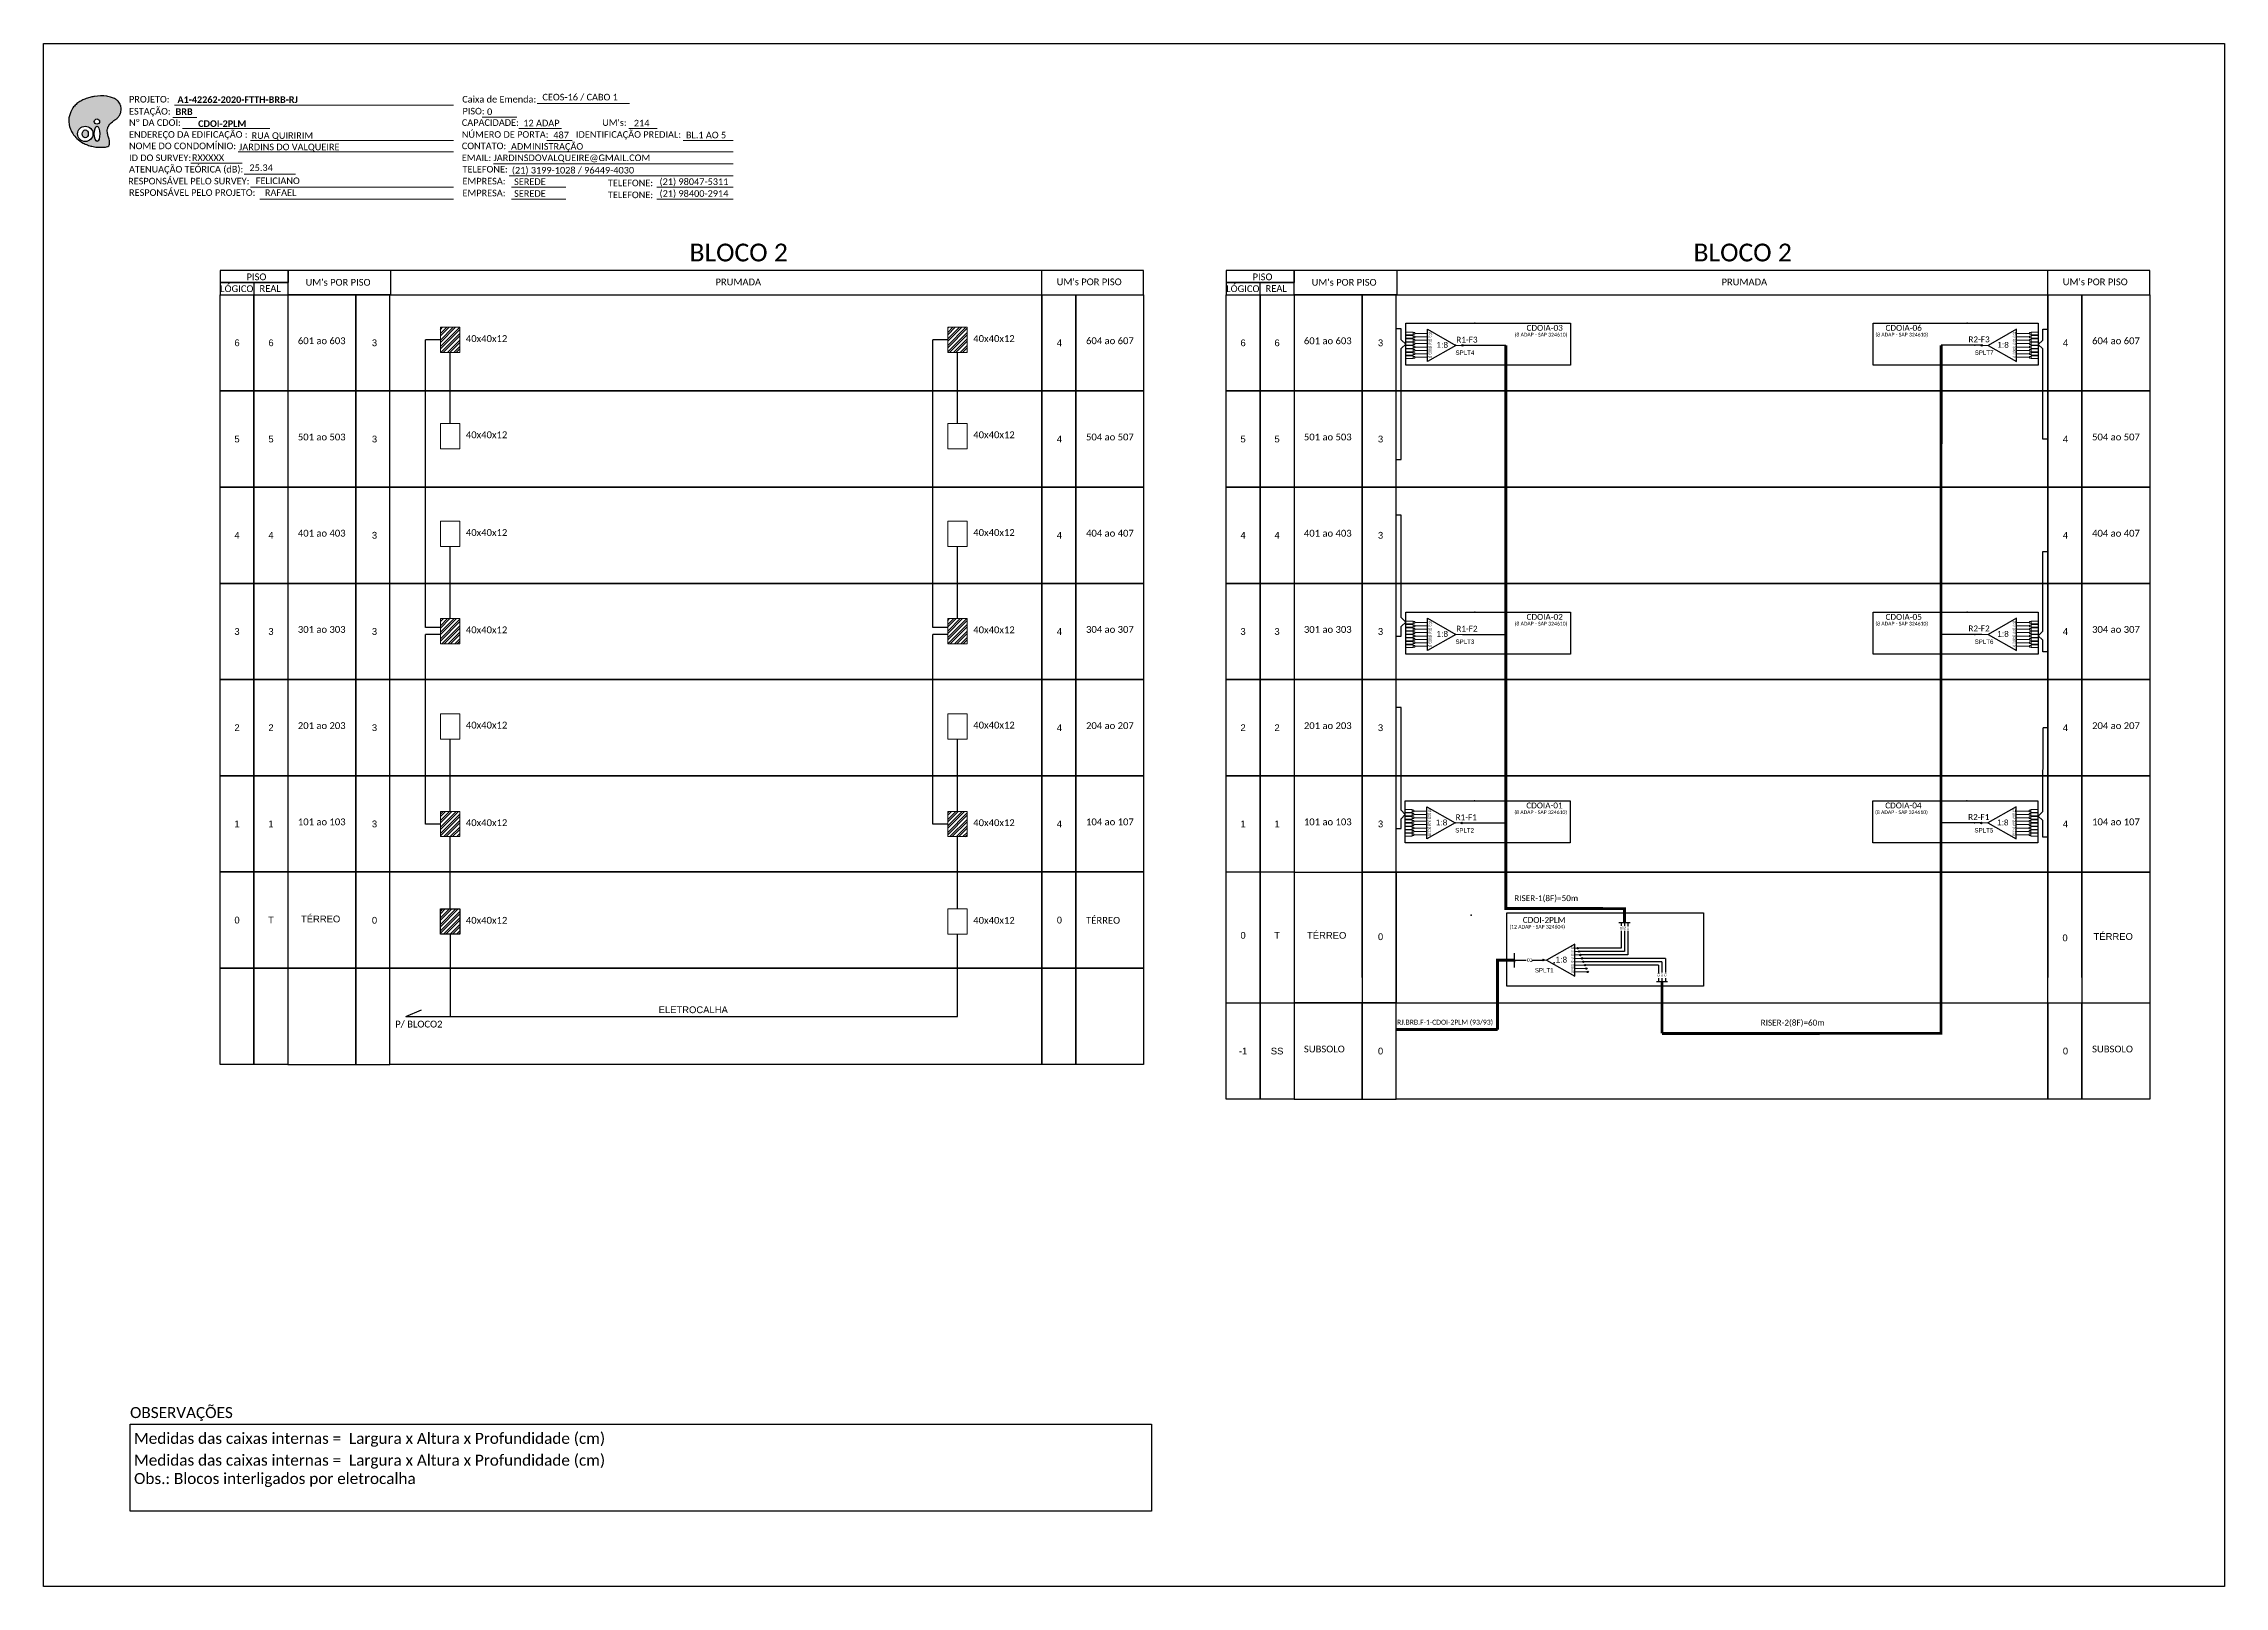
# Model space of a CAD drawing. Header units: inches. Extents: x 1064 to 5530, y 550 to 970.
# Drawn here: x 3000 to 3594, y 550 to 970 of the extents above; entities that cross this region are included whole.
import ezdxf
from ezdxf.enums import TextEntityAlignment as Align

# ---------------------------------------------------------------- set-up
doc = ezdxf.new("R2010")
doc.units = ezdxf.units.IN
doc.header["$MEASUREMENT"] = 0
doc.styles.add('ARIAL', font='arial.ttf')
doc.styles.add('WMF-Calibri0', font='calibri.ttf')
doc.styles.add('WMF-Calibri1', font='calibrib.ttf')
pattern_1 = [(45, (2337.4646, 535.308), (-0.8838835, 0.8838835), []), (45, (2337.4646, 535.933), (-0.8838835, 0.8838835), [])]

msp = doc.modelspace()

# ---------------------------------------------------------------- texts
at = {"color": 7}
for s, height, style, p in [('CEOS-16 / CABO 1', 1.7927, 'WMF-Calibri0', (3136.18, 954.9)), ('BRB', 1.793, 'WMF-Calibri1', (3036.25, 950.94)), ('A1-42262-2020-FTTH-BRB-RJ', 1.7927, 'WMF-Calibri1', (3036.77, 954.22)), ('0', 1.79, 'WMF-Calibri0', (3121.09, 950.93)), ('RUA QUIRIRIM', 1.7927, 'WMF-Calibri0', (3056.95, 944.44)), ('12 ADAP', 1.793, 'WMF-Calibri0', (3130.97, 947.84)), ('487', 1.793, 'WMF-Calibri0', (3139.15, 944.58)), ('214', 1.793, 'WMF-Calibri0', (3161.08, 947.82)), ('BL.1 AO 5', 1.793, 'WMF-Calibri0', (3175.25, 944.58)), ('RXXXXX', 1.793, 'WMF-Calibri0', (3040.7, 938.42)), ('JARDINS DO VALQUEIRE', 1.7927, 'WMF-Calibri0', (3053.54, 941.33)), ('ADMINISTRAÇÃO', 1.7927, 'WMF-Calibri0', (3127.61, 941.47)), ('25.34', 1.793, 'WMF-Calibri0', (3056.37, 935.68)), ('FELICIANO', 1.793, 'WMF-Calibri0', (3058.09, 932.12)), ('(21) 3199-1028 / 96449-4030', 1.7927, 'WMF-Calibri0', (3127.86, 935)), ('SEREDE', 1.793, 'WMF-Calibri0', (3128.46, 931.88)), ('(21) 98047-5311', 1.7927, 'WMF-Calibri0', (3168.07, 931.88)), ('RAFAEL', 1.793, 'WMF-Calibri0', (3060.58, 928.89)), ('SEREDE', 1.793, 'WMF-Calibri0', (3128.46, 928.65)), ('(21) 98400-2914', 1.7927, 'WMF-Calibri0', (3168.07, 928.65))]:
    msp.add_text(s, height=height, dxfattribs=dict(at, style=style)).set_placement(p)
at = {"color": 7, "lineweight": 0, "style": 'WMF-Calibri0'}
for s, height, p in [('PROJETO:', 1.793, (3023.57, 954.32)), ('ESTAÇÃO:', 1.793, (3023.57, 951.04)), ('Caixa de Emenda:', 1.7927, (3114.33, 954.32)), ('PISO:', 1.793, (3114.4, 951.08)), ('Nº DA CDOI:', 1.7927, (3023.57, 947.97)), ('ENDEREÇO DA EDIFICAÇÃO :', 1.7927, (3023.57, 944.73)), ('CAPACIDADE:', 1.7927, (3114.22, 947.97)), ('NÚMERO DE PORTA:', 1.7927, (3114.22, 944.73)), ('IDENTIFICAÇÃO PREDIAL:', 1.7927, (3145.3, 944.73)), ("UM's:", 1.793, (3152.46, 947.97)), ('NOME DO CONDOMÍNIO:', 1.7927, (3023.57, 941.62)), ('ID DO SURVEY:', 1.7927, (3023.57, 938.38)), ('CONTATO:', 1.793, (3114.22, 941.62)), ('EMAIL: JARDINSDOVALQUEIRE@GMAIL.COM', 1.7927, (3114.22, 938.38)), ('RESPONSÁVEL PELO SURVEY:', 1.7927, (3023.33, 932.03)), ('ATENUAÇÃO TEÓRICA (dB):', 1.7927, (3023.57, 935.27)), ('TELEFONE:', 1.793, (3114.4, 935.27)), ('EMPRESA:', 1.793, (3114.4, 932.03)), ('TELEFONE:', 1.793, (3154, 931.53)), ('RESPONSÁVEL PELO PROJETO:', 1.7927, (3023.57, 928.92)), ('EMPRESA:', 1.793, (3114.4, 928.8)), ('TELEFONE:', 1.793, (3154, 928.29))]:
    msp.add_text(s, height=height, dxfattribs=at).set_placement(p)
at = {"color": 7, "style": 'WMF-Calibri1'}
msp.add_text('CDOI-2PLM  ', height=1.7927, dxfattribs=at).set_placement((3049.59, 947.68), align=Align.CENTER)
at = {"style": 'WMF-Calibri0'}
for s, height, p in [('BLOCO 2', 4.839, (3176.22, 911.07)), ('BLOCO 2', 4.839, (3449.69, 911.07)), ('40x40x12', 1.854, (3115.32, 889.13)), ('40x40x12', 1.854, (3253.53, 889.13)), ('601 ao 603', 1.854, (3069.56, 888.54)), ('604 ao 607', 1.854, (3284.25, 888.54)), ('601 ao 603', 1.854, (3343.59, 888.53)), ('604 ao 607', 1.854, (3558.28, 888.53)), ('501 ao 503', 1.854, (3069.56, 862.34)), ('40x40x12', 1.854, (3115.32, 862.94)), ('40x40x12', 1.854, (3253.53, 862.94)), ('504 ao 507', 1.854, (3284.25, 862.34)), ('501 ao 503', 1.854, (3343.59, 862.34)), ('504 ao 507', 1.854, (3558.28, 862.34)), ('401 ao 403', 1.854, (3069.56, 836.15)), ('40x40x12', 1.854, (3115.32, 836.33)), ('40x40x12', 1.854, (3253.53, 836.33)), ('404 ao 407', 1.854, (3284.25, 836.15)), ('401 ao 403', 1.854, (3343.59, 836.14)), ('404 ao 407', 1.854, (3558.28, 836.14)), ('301 ao 303', 1.854, (3069.56, 809.95)), ('40x40x12', 1.854, (3115.32, 809.84)), ('40x40x12', 1.854, (3253.53, 809.84)), ('304 ao 307', 1.854, (3284.25, 809.95)), ('301 ao 303', 1.854, (3343.59, 809.95)), ('304 ao 307', 1.854, (3558.28, 809.95)), ('201 ao 203', 1.854, (3069.56, 783.76)), ('40x40x12', 1.854, (3115.32, 783.9)), ('40x40x12', 1.854, (3253.53, 783.9)), ('204 ao 207', 1.854, (3284.25, 783.76)), ('201 ao 203', 1.854, (3343.59, 783.75)), ('204 ao 207', 1.854, (3558.28, 783.75)), ('101 ao 103', 1.854, (3069.56, 757.56)), ('40x40x12', 1.854, (3115.32, 757.33)), ('40x40x12', 1.854, (3253.53, 757.33)), ('104 ao 107', 1.854, (3284.25, 757.56)), ('101 ao 103', 1.854, (3343.59, 757.56)), ('104 ao 107', 1.854, (3558.28, 757.56)), ('40x40x12', 1.854, (3115.32, 730.76)), ('40x40x12', 1.854, (3253.53, 730.76)), ('TÉRREO', 1.854, (3284.25, 730.76)), ('SUBSOLO', 1.854, (3343.59, 695.72)), ('SUBSOLO', 1.854, (3558.28, 695.72)), ('OBSERVAÇÕES', 3, (3023.85, 596.17))]:
    msp.add_text(s, height=height, dxfattribs=at).set_placement(p)
at = {"color": 5, "style": 'WMF-Calibri0'}
for s, p in [('R1-F3', (3385.1, 888.96)), ('R1-F2', (3385.1, 810.28)), ('R1-F1', (3384.9, 758.94)), ('RISER-1(8F)=50m', (3400.88, 736.91))]:
    msp.add_text(s, height=1.6, dxfattribs=at).set_placement(p)
at = {"color": 6, "style": 'WMF-Calibri0'}
for s, p in [('R2-F3', (3524.59, 889.04)), ('R2-F2', (3524.59, 810.35)), ('R2-F1', (3524.51, 759.01)), ('RISER-2(8F)=60m', (3468, 703.02))]:
    msp.add_text(s, height=1.6, dxfattribs=at).set_placement(p)
at = {"style": 'ARIAL'}
for s, p in [('01', (3430, 729.59)), ('02', (3430.94, 729.59)), ('03', (3431.87, 729.59)), ('01', (3440.19, 716.87)), ('02', (3441.13, 716.87)), ('03', (3442.05, 716.87))]:
    msp.add_text(s, height=0.6, rotation=90, dxfattribs=at).set_placement(p, align=Align.MIDDLE_CENTER)
msp.add_text('01', height=1, dxfattribs=at).set_placement((3405.1, 720.87), align=Align.MIDDLE_CENTER)
at = {"color": 1}
for s, height, style, p in [('1:8', 1.6, 'ARIAL', (3412.17, 720.19)), ('S1', 0.6, 'ARIAL', (3416.31, 723.88)), ('S2', 0.6, 'ARIAL', (3416.31, 722.93)), ('S3', 0.6, 'ARIAL', (3416.31, 721.96)), ('S4', 0.6, 'ARIAL', (3416.31, 721.02)), ('S5', 0.6, 'ARIAL', (3416.31, 720.05)), ('S6', 0.6, 'ARIAL', (3416.31, 719.15)), ('S7', 0.6, 'ARIAL', (3416.31, 718.28)), ('S8', 0.6, 'ARIAL', (3416.31, 717.38)), ('RJ.BRB.F-1-CDOI-2PLM (93/93)', 1.344, 'WMF-Calibri0', (3368.94, 703.27))]:
    msp.add_text(s, height=height, dxfattribs=dict(at, style=style)).set_placement(p)
at = {"color": 3, "style": 'WMF-Calibri0'}
msp.add_text('P/ BLOCO2', height=1.854, dxfattribs=at).set_placement((3096.07, 702.5))
at = {"char_height": 3, "width": 277.1819, "attachment_point": 1, "style": 'WMF-Calibri0'}
for s, insert in [('Medidas das caixas internas =  Largura x Altura x Profundidade (cm)', (3024.94, 592.15)), ('Medidas das caixas internas =  Largura x Altura x Profundidade (cm)\\PObs.: Blocos interligados por eletrocalha', (3024.94, 586.21))]:
    msp.add_mtext(s, dxfattribs=dict(at, insert=insert))
at = {"style": 'ARIAL', "flags": 12}
for tag, p in [('6', (3052.99, 888.91)), ('6', (3062.24, 888.91)), ('3', (3090.44, 888.91)), ('4', (3277, 888.91)), ('6', (3327.02, 888.9)), ('6', (3336.28, 888.9)), ('3', (3364.47, 888.9)), ('4', (3551.04, 888.9)), ('5', (3052.99, 862.71)), ('5', (3062.24, 862.71)), ('3', (3090.44, 862.71)), ('4', (3277, 862.71)), ('5', (3327.02, 862.71)), ('5', (3336.28, 862.71)), ('3', (3364.47, 862.71)), ('4', (3551.04, 862.71)), ('4', (3052.99, 836.52)), ('4', (3062.24, 836.52)), ('3', (3090.44, 836.52)), ('4', (3276.99, 836.52)), ('4', (3327.02, 836.51)), ('4', (3336.28, 836.51)), ('3', (3364.47, 836.51)), ('4', (3551.02, 836.51)), ('3', (3052.99, 810.32)), ('3', (3062.24, 810.32)), ('3', (3090.44, 810.32)), ('4', (3276.99, 810.32)), ('3', (3327.02, 810.32)), ('3', (3336.28, 810.32)), ('3', (3364.47, 810.32)), ('4', (3551.02, 810.32)), ('2', (3052.99, 784.13)), ('2', (3062.24, 784.13)), ('3', (3090.44, 784.13)), ('4', (3276.99, 784.13)), ('2', (3327.02, 784.12)), ('2', (3336.28, 784.12)), ('3', (3364.47, 784.12)), ('4', (3551.02, 784.12)), ('1', (3052.99, 757.93)), ('1', (3062.24, 757.93)), ('3', (3090.44, 757.93)), ('4', (3276.99, 757.93)), ('1', (3327.02, 757.93)), ('1', (3336.28, 757.93)), ('3', (3364.47, 757.93)), ('4', (3551.02, 757.93)), ('0', (3052.99, 731.74)), ('T', (3062.24, 731.74)), ('TÉRREO', (3075.76, 732.06)), ('0', (3090.44, 731.7)), ('0', (3276.99, 731.74)), ('0', (3327.02, 727.59)), ('T', (3336.28, 727.59)), ('TÉRREO', (3349.79, 727.59)), ('0', (3364.47, 727.22)), ('0', (3550.91, 726.91)), ('TÉRREO', (3564.03, 727.28)), ('ELETROCALHA', (3177.25, 707.33)), ('-1', (3327.02, 696.09)), ('SS', (3336.28, 696.09)), ('0', (3364.47, 696.09)), ('0', (3551.02, 696.09))]:
    msp.add_attdef(tag, text='XX', height=1.84, dxfattribs=at).set_placement(p, align=Align.MIDDLE_CENTER)

# ---------------------------------------------------------------- blocks, each defined once
blk = doc.blocks.new('SPLITTER_')
blk.add_point((0, 0))
at = {"style": 'ARIAL', "flags": 4}
blk.add_attdef('SPLT', (0, -3.26), '', height=1.5, dxfattribs=at)
blk = doc.blocks.new('A$C415C251F')
at = {"color": 3}
blk.add_point((0, 0), dxfattribs=at)
blk = doc.blocks.new('LEG_CDOIA8_C-SPLT_DIR')
at = {"color": 3}
blk.add_blockref('A$C415C251F', (0, 0), dxfattribs=at)
at = {"color": 1, "style": 'WMF-Calibri0', "flags": 4}
blk.add_attdef('CDO', (-26.84, -2.61), '', height=2, dxfattribs=at)
blk.add_attdef('MODELO', text='', height=1.5, dxfattribs=at).set_placement((-22.23, -4.54), align=Align.CENTER)
at = {"style": 'ARIAL', "flags": 4}
blk.add_attdef('SPLITAGEM', text='', height=1.5, dxfattribs=at).set_placement((-18.36, -12.59), align=Align.CENTER)
blk = doc.blocks.new('LEG_CDOIA8_C-SPLT_ESQ')
at = {"color": 3, "extrusion": (0, 0, -1), "xscale": -1, "zscale": -1}
blk.add_blockref('A$C415C251F', (0, 0), dxfattribs=at)
at = {"color": 1, "style": 'WMF-Calibri0', "flags": 4}
blk.add_attdef('MODELO', text='', height=1.5, dxfattribs=at).set_placement((22.54, -4.54), align=Align.CENTER)
blk.add_attdef('CDO', (21.44, -2.61), '', height=2, dxfattribs=at)
at = {"style": 'ARIAL', "flags": 4}
blk.add_attdef('SPLITAGEM', text='', height=1.5, dxfattribs=at).set_placement((18.61, -12.59), align=Align.CENTER)
blk = doc.blocks.new('SPLT_1-8_SC-APC')
at = {"color": 1}
blk.add_lwpolyline([(-7.37, -2.1), (-17.04, -7.55), (-7.37, -13), (-7.37, -2.1)], dxfattribs=at)
at = {"color": 3, "lineweight": 0}
for points in [[(-2.99, -3.51), (-7.37, -3.51)], [(-7.37, -4.66), (-2.99, -4.66)], [(-7.37, -5.82), (-2.99, -5.82)], [(-7.37, -6.97), (-2.99, -6.97)], [(-2.41, -3.02), (-2.41, -4)], [(-2.41, -3.02), (0, -3.02)], [(-2.41, -4), (0, -4)], [(-2.41, -4.17), (-2.41, -5.16)], [(-2.41, -4.17), (0, -4.17)], [(-2.41, -5.16), (0, -5.16)], [(-2.41, -5.32), (-2.41, -6.31)], [(-2.41, -5.32), (0, -5.32)], [(-2.41, -6.31), (0, -6.31)], [(-2.41, -6.48), (-2.41, -7.46)], [(-2.41, -6.48), (0, -6.48)], [(-7.37, -8.12), (-2.99, -8.12)], [(-7.37, -9.28), (-2.99, -9.28)], [(-7.37, -10.43), (-2.99, -10.43)], [(-7.37, -11.58), (-2.99, -11.58)], [(-2.41, -7.46), (0, -7.46)], [(-2.41, -7.63), (-2.41, -8.62)], [(-2.41, -7.63), (0, -7.63)], [(-2.41, -8.62), (0, -8.62)], [(-2.41, -8.78), (-2.41, -9.77)], [(-2.41, -8.78), (0, -8.78)], [(-2.41, -9.77), (0, -9.77)], [(-2.41, -9.94), (-2.41, -10.92)], [(-2.41, -9.94), (0, -9.94)], [(-2.41, -10.92), (0, -10.92)], [(-2.41, -11.09), (-2.41, -12.08)], [(-2.41, -11.09), (0, -11.09)], [(-2.41, -12.08), (0, -12.08)]]:
    blk.add_lwpolyline(points, dxfattribs=at)
for points in [[(-2.99, -3.22), (-2.41, -3.22), (-2.41, -3.8), (-2.99, -3.8)], [(-2.99, -4.38), (-2.41, -4.38), (-2.41, -4.95), (-2.99, -4.95)], [(-2.99, -5.53), (-2.41, -5.53), (-2.41, -6.1), (-2.99, -6.1)], [(-2.99, -6.68), (-2.41, -6.68), (-2.41, -7.26), (-2.99, -7.26)], [(-2.99, -7.84), (-2.41, -7.84), (-2.41, -8.41), (-2.99, -8.41)], [(-2.99, -8.99), (-2.41, -8.99), (-2.41, -9.56), (-2.99, -9.56)], [(-2.99, -10.14), (-2.41, -10.14), (-2.41, -10.72), (-2.99, -10.72)], [(-2.99, -11.3), (-2.41, -11.3), (-2.41, -11.87), (-2.99, -11.87)]]:
    blk.add_lwpolyline(points, close=True, dxfattribs=at)
at = {"color": 1, "lineweight": 0}
blk.add_lwpolyline([(-17.04, -7.55), (-19.26, -7.55)], dxfattribs=at)
at = {"color": 1, "style": 'ARIAL'}
for s, height, p in [('1:8', 2, (-13.91, -8.4)), ('S1', 0.75, (-8.74, -3.78)), ('S2', 0.75, (-8.74, -4.97)), ('S3', 0.75, (-8.74, -6.18)), ('S4', 0.75, (-8.74, -7.36)), ('S5', 0.75, (-8.74, -8.57)), ('S6', 0.75, (-8.74, -9.69)), ('S7', 0.75, (-8.74, -10.78)), ('S8', 0.75, (-8.74, -11.9))]:
    blk.add_text(s, height=height, dxfattribs=at).set_placement(p)
blk = doc.blocks.new('SPLT_1-8_SC-APC_ESQ')
at = {"color": 3, "lineweight": 0}
for points in [[(2.41, -3.02), (0, -3.02)], [(2.41, -4), (0, -4)], [(2.41, -4.17), (0, -4.17)], [(2.41, -5.16), (0, -5.16)], [(2.41, -5.32), (0, -5.32)], [(2.41, -6.31), (0, -6.31)], [(2.41, -6.48), (0, -6.48)], [(2.41, -3.02), (2.41, -4)], [(2.41, -4.17), (2.41, -5.16)], [(2.41, -5.32), (2.41, -6.31)], [(2.41, -6.48), (2.41, -7.46)], [(2.99, -3.51), (7.37, -3.51)], [(7.37, -4.66), (2.99, -4.66)], [(7.37, -5.82), (2.99, -5.82)], [(7.37, -6.97), (2.99, -6.97)], [(2.41, -7.46), (0, -7.46)], [(2.41, -7.63), (0, -7.63)], [(2.41, -8.62), (0, -8.62)], [(2.41, -8.78), (0, -8.78)], [(2.41, -9.77), (0, -9.77)], [(2.41, -9.94), (0, -9.94)], [(2.41, -10.92), (0, -10.92)], [(2.41, -11.09), (0, -11.09)], [(2.41, -12.08), (0, -12.08)], [(2.41, -7.63), (2.41, -8.62)], [(2.41, -8.78), (2.41, -9.77)], [(2.41, -9.94), (2.41, -10.92)], [(2.41, -11.09), (2.41, -12.08)], [(7.37, -8.12), (2.99, -8.12)], [(7.37, -9.28), (2.99, -9.28)], [(7.37, -10.43), (2.99, -10.43)], [(7.37, -11.58), (2.99, -11.58)]]:
    blk.add_lwpolyline(points, dxfattribs=at)
for points in [[(2.99, -3.22), (2.41, -3.22), (2.41, -3.8), (2.99, -3.8)], [(2.99, -4.38), (2.41, -4.38), (2.41, -4.95), (2.99, -4.95)], [(2.99, -5.53), (2.41, -5.53), (2.41, -6.1), (2.99, -6.1)], [(2.99, -6.68), (2.41, -6.68), (2.41, -7.26), (2.99, -7.26)], [(2.99, -7.84), (2.41, -7.84), (2.41, -8.41), (2.99, -8.41)], [(2.99, -8.99), (2.41, -8.99), (2.41, -9.56), (2.99, -9.56)], [(2.99, -10.14), (2.41, -10.14), (2.41, -10.72), (2.99, -10.72)], [(2.99, -11.3), (2.41, -11.3), (2.41, -11.87), (2.99, -11.87)]]:
    blk.add_lwpolyline(points, close=True, dxfattribs=at)
at = {"color": 1}
blk.add_lwpolyline([(7.37, -2.1), (17.04, -7.55), (7.37, -13), (7.37, -2.1)], dxfattribs=at)
at = {"color": 1, "lineweight": 0}
blk.add_lwpolyline([(17.04, -7.55), (19.26, -7.55)], dxfattribs=at)
at = {"color": 1, "style": 'ARIAL'}
for s, height, p in [('S3', 0.75, (7.55, -6.18)), ('S4', 0.75, (7.55, -7.36)), ('S2', 0.75, (7.56, -4.97)), ('S1', 0.75, (7.7, -3.78)), ('1:8', 2, (10.45, -8.4)), ('S5', 0.75, (7.55, -8.57)), ('S6', 0.75, (7.55, -9.69)), ('S7', 0.75, (7.55, -10.78)), ('S8', 0.75, (7.55, -11.9))]:
    blk.add_text(s, height=height, dxfattribs=at).set_placement(p)
blk = doc.blocks.new('A$C64B91533')
at = {"color": 0}
for points in [[(0, 4.11), (23.15, 4.11), (23.15, 8.22), (0, 8.22)], [(0, 0), (23.15, 0), (23.15, 4.11), (0, 4.11)]]:
    blk.add_lwpolyline(points, close=True, dxfattribs=at)
for points in [[(23.15, 0), (314.47, 0), (314.47, 8.22), (23.15, 8.22), (23.15, 8.22), (23.15, 4.11)], [(58.2, 0), (58.2, 8.22)], [(279.76, 0), (279.76, 8.22)], [(11.57, 0), (11.57, 4.11)]]:
    blk.add_lwpolyline(points)
at = {"color": 0, "style": 'WMF-Calibri0'}
for s, p in [('  LÓGICO', (-1.58, 0.89)), ('     PISO', (4.96, 4.92)), ('    REAL', (10.18, 0.95)), ("UM's POR PISO", (29.11, 3.06)), ('PRUMADA', (168.7, 3.18)), ("UM's POR PISO", (284.86, 3.21))]:
    blk.add_text(s, height=2.3, dxfattribs=at).set_placement(p)
blk = doc.blocks.new('OI')
h = blk.add_hatch(color=40)
edge = h.paths.add_edge_path()
edge.add_spline(control_points=[(4.35, -0.67), (3.92, -0.99), (3.26, -1.5), (2.81, -2.59), (2.9, -3.5), (3.06, -4.27), (3.31, -4.85), (3.37, -5.39), (3.4, -5.88), (3.2, -6.4), (2.54, -6.61), (1.65, -6.63), (0.55, -6.67), (-0.56, -6.42), (-1.61, -6.14), (-2.77, -5.61), (-3.92, -4.77), (-4.89, -3.7), (-5.34, -2.65), (-5.6, -1.94), (-5.85, -0.96), (-5.71, 0.47), (-5.1, 2.02), (-4.14, 3.02), (-3.3, 3.61), (-2.37, 4.16), (-1.36, 4.44), (-0.56, 4.7), (0.79, 4.85), (2.24, 4.97), (3.79, 4.57), (4.67, 4.21), (5.44, 3.65), (5.76, 2.99), (6.03, 2.21), (6.01, 1.46), (5.72, 0.64), (5.31, 0.08), (4.88, -0.38), (4.51, -0.55), (4.35, -0.67)], knot_values=[0, 0, 0, 0, 1.60434, 2.417191, 3.427595, 4.282808, 4.776746, 5.304182, 5.888771, 6.258406, 6.858137, 7.79129, 8.986195, 10.124242, 11.187857, 12.242908, 13.953784, 15.414161, 16.515391, 17.349188, 17.675853, 19.552021, 21.515531, 22.568638, 23.63245, 24.621084, 25.782718, 26.745347, 27.142653, 29.870543, 31.004649, 31.921532, 32.709589, 33.801391, 34.042471, 35.192333, 35.971461, 36.628871, 37.254359, 37.836911, 37.836911, 37.836911, 37.836911], degree=3, periodic=0)
h.paths.add_polyline_path([(1.13, -0.87, -1), (-0.04, -0.87, -1)], flags=16)
edge = h.paths.add_edge_path(flags=16)
edge.add_ellipse((0.56, -3.59), major_axis=(-0.02, 1.71), ratio=0.361305, start_angle=0, end_angle=360)
h.paths.add_polyline_path([(-0.36, -3.62, -1), (-3.8, -3.62, -1)], flags=16)
edge = h.paths.add_edge_path(flags=0)
edge.add_ellipse((-2.08, -3.62), major_axis=(0, 0.885), ratio=0.758294, start_angle=0, end_angle=360)
at = {"color": 40}
for centre, radius in [((-2.08, -3.62), 1.72), ((0.54, -0.87), 0.587)]:
    blk.add_circle(centre, radius, dxfattribs=at)
blk.add_ellipse((-2.08, -3.62), major_axis=(0, 0.885), ratio=0.758294, start_param=-3.141592653589792, end_param=3.141592653589792, dxfattribs=at)
blk.add_ellipse((0.56, -3.59), major_axis=(-0.02, 1.71), ratio=0.361305, dxfattribs=at)
at = {"color": 40, "start_tangent": (-0.800898, -0.598801), "end_tangent": (-0.800898, -0.598801)}
blk.add_spline([(4.35, -0.67), (3.2, -1.78), (2.9, -2.54), (2.92, -3.55), (3.12, -4.38), (3.28, -4.85), (3.37, -5.37), (3.35, -5.95), (3.2, -6.29), (2.66, -6.55), (1.73, -6.63), (0.54, -6.62), (-0.58, -6.41), (-1.6, -6.11), (-2.56, -5.67), (-3.95, -4.67), (-4.89, -3.56), (-5.37, -2.56), (-5.64, -1.78), (-5.72, -1.46), (-5.63, 0.42), (-4.84, 2.22), (-4.13, 2.99), (-3.27, 3.62), (-2.4, 4.09), (-1.3, 4.47), (-0.37, 4.72), (0.02, 4.77), (2.75, 4.8), (3.85, 4.53), (4.69, 4.16), (5.31, 3.68), (5.85, 2.73), (5.93, 2.5), (5.94, 1.35), (5.67, 0.62), (5.29, 0.08), (4.84, -0.36), (4.35, -0.67)], degree=3, dxfattribs=at)

# ---------------------------------------------------------------- hatches: boundary and pattern name
h = msp.add_hatch()
h.set_pattern_fill('STEEL', color=1, scale=10, style=0)
h.set_pattern_definition(pattern_1)
h.paths.add_polyline_path([(3246.58, 761.35), (3251.88, 761.35), (3251.88, 754.46), (3246.58, 754.46)])
h.paths.add_polyline_path([(3246.58, 813.83), (3251.88, 813.83), (3251.88, 806.94), (3246.58, 806.94)])
h.paths.add_polyline_path([(3246.58, 893.15), (3251.88, 893.15), (3251.88, 886.26), (3246.58, 886.26)])
h.paths.add_polyline_path([(3108.38, 893.15), (3113.68, 893.15), (3113.68, 886.26), (3108.38, 886.26)])
h.paths.add_polyline_path([(3108.38, 813.83), (3113.68, 813.83), (3113.68, 806.94), (3108.38, 806.94)])
h.paths.add_polyline_path([(3108.38, 761.35), (3113.68, 761.35), (3113.68, 754.46), (3108.38, 754.46)])
h = msp.add_hatch(color=3)
h.dxf.hatch_style = 1
edge = h.paths.add_edge_path()
edge.add_arc((3386.78, 888.23), 0.205, 0, 360)
h = msp.add_hatch(color=3)
h.dxf.hatch_style = 1
edge = h.paths.add_edge_path()
edge.add_arc((3528.2, 888.23), 0.205, 0, 360)
h = msp.add_hatch(color=3)
h.dxf.hatch_style = 1
edge = h.paths.add_edge_path()
edge.add_arc((3386.59, 758.2), 0.205, 0, 360)
h = msp.add_hatch(color=3)
h.dxf.hatch_style = 1
edge = h.paths.add_edge_path()
edge.add_arc((3528.12, 758.2), 0.205, 0, 360)
h = msp.add_hatch()
h.set_pattern_fill('STEEL', color=1, scale=10, style=0)
h.set_pattern_definition(pattern_1)
h.paths.add_polyline_path([(3108.38, 734.78), (3113.68, 734.78), (3113.68, 727.89), (3108.38, 727.89)])
h = msp.add_hatch(color=3)
h.dxf.hatch_style = 1
edge = h.paths.add_edge_path()
edge.add_arc((3408.78, 720.87), 0.205, 0, 360)
h = msp.add_hatch(color=3)
h.dxf.hatch_style = 1
edge = h.paths.add_edge_path()
edge.add_arc((3418.11, 724.1), 0.193, 0, 360)
h = msp.add_hatch(color=3)
h.dxf.hatch_style = 1
edge = h.paths.add_edge_path()
edge.add_arc((3418.51, 723.17), 0.193, 0, 360)
h = msp.add_hatch(color=3)
h.dxf.hatch_style = 1
edge = h.paths.add_edge_path()
edge.add_arc((3418.91, 722.25), 0.193, 0, 360)
h = msp.add_hatch(color=3)
h.dxf.hatch_style = 1
edge = h.paths.add_edge_path()
edge.add_arc((3419.31, 721.33), 0.193, 0, 360)
h = msp.add_hatch(color=3)
h.dxf.hatch_style = 1
edge = h.paths.add_edge_path()
edge.add_arc((3419.71, 720.41), 0.193, 0, 360)
h = msp.add_hatch(color=3)
h.dxf.hatch_style = 1
edge = h.paths.add_edge_path()
edge.add_arc((3420.11, 719.48), 0.193, 0, 360)
h = msp.add_hatch(color=3)
h.dxf.hatch_style = 1
edge = h.paths.add_edge_path()
edge.add_arc((3420.51, 718.56), 0.193, 0, 360)
h = msp.add_hatch(color=3)
h.dxf.hatch_style = 1
edge = h.paths.add_edge_path()
edge.add_arc((3420.91, 717.64), 0.193, 0, 360)

# ---------------------------------------------------------------- linework, layer by layer
for p, q in [((3322.39, 718.63), (3322.39, 744.83)), ((3331.65, 744.83), (3331.65, 718.63)), ((3331.65, 718.63), (3331.65, 744.83)), ((3340.91, 744.83), (3340.91, 718.63)), ((3340.91, 744.83), (3340.91, 718.63)), ((3359.42, 744.83), (3359.42, 718.63)), ((3368.68, 744.83), (3359.42, 744.83)), ((3359.42, 718.63), (3359.42, 744.83)), ((3368.68, 718.63), (3368.68, 744.83)), ((3368.68, 718.63), (3368.68, 744.83)), ((3368.68, 744.83), (3546.19, 744.83)), ((3546.19, 718.63), (3546.19, 744.83)), ((3546.19, 744.83), (3555.45, 744.83)), ((3546.19, 744.83), (3546.19, 718.63)), ((3555.45, 744.83), (3555.45, 718.63)), ((3555.45, 718.63), (3555.45, 744.83)), ((3555.45, 744.83), (3573.97, 744.83)), ((3573.97, 744.83), (3573.97, 718.63)), ((3322.39, 709.19), (3322.39, 742.3)), ((3331.65, 742.3), (3331.65, 709.19)), ((3331.65, 709.19), (3331.65, 742.3)), ((3340.91, 742.3), (3340.91, 716.11)), ((3340.91, 742.3), (3340.91, 709.18)), ((3359.42, 742.3), (3359.42, 709.18)), ((3359.42, 716.11), (3359.42, 742.3)), ((3368.68, 709.18), (3368.68, 742.3)), ((3368.68, 716.11), (3368.68, 742.3)), ((3546.19, 709.14), (3546.19, 742.3)), ((3546.19, 742.3), (3546.19, 716.11)), ((3546.19, 740.39), (3546.19, 740.39)), ((3555.45, 742.3), (3555.45, 709.13)), ((3555.45, 716.11), (3555.45, 742.3)), ((3573.97, 742.3), (3573.97, 709.13)), ((3340.91, 725.35), (3340.91, 725.35)), ((3359.42, 725.35), (3359.42, 725.35)), ((3555.45, 725.04), (3555.45, 725.04)), ((3368.68, 716.11), (3368.68, 716.11))]:
    msp.add_line(p, q)
at = {"color": 6}
for p, q in [((3442.04, 721.33), (3419.5, 721.33)), ((3441.11, 720.41), (3419.9, 720.41)), ((3440.19, 719.48), (3420.3, 719.48)), ((3440.19, 719.48), (3440.19, 717.33)), ((3441.11, 720.41), (3441.11, 717.44)), ((3442.04, 721.33), (3442.04, 717.45))]:
    msp.add_line(p, q, dxfattribs=at)
for points in [[(3000.31, 970.36), (3594.31, 970.36), (3594.31, 550.36), (3000.31, 550.36)], [(3048.36, 902.01), (3057.61, 902.01), (3057.61, 875.81), (3048.36, 875.81)], [(3057.61, 902.01), (3066.87, 902.01), (3066.87, 875.81), (3057.61, 875.81)], [(3085.39, 902.01), (3066.87, 902.01), (3066.87, 875.81), (3085.39, 875.81)], [(3094.65, 902.01), (3085.39, 902.01), (3085.39, 875.81), (3094.65, 875.81)], [(3094.65, 902.01), (3272.16, 902.01), (3272.16, 875.81), (3094.65, 875.81)], [(3272.16, 902.01), (3281.42, 902.01), (3281.42, 875.81), (3272.16, 875.81)], [(3281.42, 902.01), (3299.93, 902.01), (3299.93, 875.81), (3281.42, 875.81)], [(3322.39, 902.01), (3331.65, 902.01), (3331.65, 875.81), (3322.39, 875.81)], [(3331.65, 902.01), (3340.91, 902.01), (3340.91, 875.81), (3331.65, 875.81)], [(3359.42, 902.01), (3340.91, 902.01), (3340.91, 875.81), (3359.42, 875.81)], [(3368.68, 902.01), (3359.42, 902.01), (3359.42, 875.81), (3368.68, 875.81)], [(3368.68, 902.01), (3546.2, 902.01), (3546.2, 875.81), (3368.68, 875.81)], [(3546.2, 902.01), (3555.45, 902.01), (3555.45, 875.81), (3546.2, 875.81)], [(3555.45, 902.01), (3573.97, 902.01), (3573.97, 875.81), (3555.45, 875.81)], [(3048.36, 875.81), (3057.61, 875.81), (3057.61, 849.62), (3048.36, 849.62)], [(3057.61, 875.81), (3066.87, 875.81), (3066.87, 849.62), (3057.61, 849.62)], [(3085.39, 875.81), (3066.87, 875.81), (3066.87, 849.62), (3085.39, 849.62)], [(3094.65, 875.81), (3085.39, 875.81), (3085.39, 849.62), (3094.65, 849.62)], [(3094.65, 875.81), (3272.16, 875.81), (3272.16, 849.62), (3094.65, 849.62)], [(3272.16, 875.81), (3281.42, 875.81), (3281.42, 849.62), (3272.16, 849.62)], [(3281.42, 875.81), (3299.93, 875.81), (3299.93, 849.62), (3281.42, 849.62)], [(3322.39, 875.81), (3331.65, 875.81), (3331.65, 849.62), (3322.39, 849.62)], [(3331.65, 875.81), (3340.91, 875.81), (3340.91, 849.62), (3331.65, 849.62)], [(3359.42, 875.81), (3340.91, 875.81), (3340.91, 849.62), (3359.42, 849.62)], [(3368.68, 875.81), (3359.42, 875.81), (3359.42, 849.62), (3368.68, 849.62)], [(3368.68, 875.81), (3546.2, 875.81), (3546.2, 849.62), (3368.68, 849.62)], [(3546.2, 875.81), (3555.45, 875.81), (3555.45, 849.62), (3546.2, 849.62)], [(3555.45, 875.81), (3573.97, 875.81), (3573.97, 849.62), (3555.45, 849.62)], [(3048.36, 849.62), (3057.61, 849.62), (3057.61, 823.42), (3048.36, 823.42)], [(3057.61, 849.62), (3066.87, 849.62), (3066.87, 823.42), (3057.61, 823.42)], [(3085.39, 849.62), (3066.87, 849.62), (3066.87, 823.42), (3085.39, 823.42)], [(3094.65, 849.62), (3085.39, 849.62), (3085.39, 823.42), (3094.65, 823.42)], [(3094.65, 849.62), (3272.16, 849.62), (3272.16, 823.42), (3094.65, 823.42)], [(3272.16, 849.62), (3281.42, 849.62), (3281.42, 823.42), (3272.16, 823.42)], [(3281.42, 849.62), (3299.93, 849.62), (3299.93, 823.42), (3281.42, 823.42)], [(3322.39, 849.62), (3331.65, 849.62), (3331.65, 823.42), (3322.39, 823.42)], [(3331.65, 849.62), (3340.91, 849.62), (3340.91, 823.42), (3331.65, 823.42)], [(3359.42, 849.62), (3340.91, 849.62), (3340.91, 823.42), (3359.42, 823.42)], [(3368.68, 849.62), (3359.42, 849.62), (3359.42, 823.42), (3368.68, 823.42)], [(3368.68, 849.62), (3546.2, 849.62), (3546.2, 823.42), (3368.68, 823.42)], [(3546.2, 849.62), (3555.45, 849.62), (3555.45, 823.42), (3546.2, 823.42)], [(3555.45, 849.62), (3573.97, 849.62), (3573.97, 823.42), (3555.45, 823.42)], [(3048.36, 823.42), (3057.61, 823.42), (3057.61, 797.23), (3048.36, 797.23)], [(3057.61, 823.42), (3066.87, 823.42), (3066.87, 797.23), (3057.61, 797.23)], [(3085.39, 823.42), (3066.87, 823.42), (3066.87, 797.23), (3085.39, 797.23)], [(3094.65, 823.42), (3085.39, 823.42), (3085.39, 797.23), (3094.65, 797.23)], [(3094.65, 823.42), (3272.16, 823.42), (3272.16, 797.23), (3094.65, 797.23)], [(3272.16, 823.42), (3281.42, 823.42), (3281.42, 797.23), (3272.16, 797.23)], [(3281.42, 823.42), (3299.93, 823.42), (3299.93, 797.23), (3281.42, 797.23)], [(3322.39, 823.41), (3331.65, 823.41), (3331.65, 797.22), (3322.39, 797.22)], [(3331.65, 823.41), (3340.91, 823.41), (3340.91, 797.22), (3331.65, 797.22)], [(3359.42, 823.41), (3340.91, 823.41), (3340.91, 797.22), (3359.42, 797.22)], [(3368.68, 823.41), (3359.42, 823.41), (3359.42, 797.22), (3368.68, 797.22)], [(3368.68, 823.41), (3546.19, 823.41), (3546.19, 797.22), (3368.68, 797.22)], [(3546.19, 823.41), (3555.45, 823.41), (3555.45, 797.22), (3546.19, 797.22)], [(3555.45, 823.41), (3573.97, 823.41), (3573.97, 797.22), (3555.45, 797.22)], [(3048.36, 797.23), (3057.61, 797.23), (3057.61, 771.03), (3048.36, 771.03)], [(3057.61, 797.23), (3066.87, 797.23), (3066.87, 771.03), (3057.61, 771.03)], [(3085.39, 797.23), (3066.87, 797.23), (3066.87, 771.03), (3085.39, 771.03)], [(3094.65, 797.23), (3085.39, 797.23), (3085.39, 771.03), (3094.65, 771.03)], [(3094.65, 797.23), (3272.16, 797.23), (3272.16, 771.03), (3094.65, 771.03)], [(3272.16, 797.23), (3281.42, 797.23), (3281.42, 771.03), (3272.16, 771.03)], [(3281.42, 797.23), (3299.93, 797.23), (3299.93, 771.03), (3281.42, 771.03)], [(3322.39, 797.22), (3331.65, 797.22), (3331.65, 771.02), (3322.39, 771.02)], [(3331.65, 797.22), (3340.91, 797.22), (3340.91, 771.02), (3331.65, 771.02)], [(3359.42, 797.22), (3340.91, 797.22), (3340.91, 771.02), (3359.42, 771.02)], [(3368.68, 797.22), (3359.42, 797.22), (3359.42, 771.02), (3368.68, 771.02)], [(3368.68, 797.22), (3546.19, 797.22), (3546.19, 771.02), (3368.68, 771.02)], [(3546.19, 797.22), (3555.45, 797.22), (3555.45, 771.02), (3546.19, 771.02)], [(3555.45, 797.22), (3573.97, 797.22), (3573.97, 771.02), (3555.45, 771.02)], [(3048.36, 771.03), (3057.61, 771.03), (3057.61, 744.84), (3048.36, 744.84)], [(3057.61, 771.03), (3066.87, 771.03), (3066.87, 744.84), (3057.61, 744.84)], [(3085.39, 771.03), (3066.87, 771.03), (3066.87, 744.84), (3085.39, 744.84)], [(3094.65, 771.03), (3085.39, 771.03), (3085.39, 744.84), (3094.65, 744.84)], [(3094.65, 771.03), (3272.16, 771.03), (3272.16, 744.84), (3094.65, 744.84)], [(3272.16, 771.03), (3281.42, 771.03), (3281.42, 744.84), (3272.16, 744.84)], [(3281.42, 771.03), (3299.93, 771.03), (3299.93, 744.84), (3281.42, 744.84)], [(3322.39, 771.02), (3331.65, 771.02), (3331.65, 744.83), (3322.39, 744.83)], [(3331.65, 771.02), (3340.91, 771.02), (3340.91, 744.83), (3331.65, 744.83)], [(3359.42, 771.02), (3340.91, 771.02), (3340.91, 744.83), (3359.42, 744.83)], [(3368.68, 771.02), (3359.42, 771.02), (3359.42, 744.83), (3368.68, 744.83)], [(3368.68, 771.02), (3546.19, 771.02), (3546.19, 744.83), (3368.68, 744.83)], [(3546.19, 771.02), (3555.45, 771.02), (3555.45, 744.83), (3546.19, 744.83)], [(3555.45, 771.02), (3573.97, 771.02), (3573.97, 744.83), (3555.45, 744.83)], [(3048.36, 744.84), (3057.61, 744.84), (3057.61, 718.64), (3048.36, 718.64)], [(3057.61, 744.84), (3066.87, 744.84), (3066.87, 718.64), (3057.61, 718.64)], [(3085.39, 744.84), (3066.87, 744.84), (3066.87, 718.64), (3085.39, 718.64)], [(3094.65, 744.84), (3085.39, 744.84), (3085.39, 718.64), (3094.65, 718.64)], [(3094.65, 744.84), (3272.16, 744.84), (3272.16, 718.64), (3094.65, 718.64)], [(3272.16, 744.84), (3281.42, 744.84), (3281.42, 718.64), (3272.16, 718.64)], [(3281.42, 744.84), (3299.93, 744.84), (3299.93, 718.64), (3281.42, 718.64)], [(3048.36, 718.64), (3057.61, 718.64), (3057.61, 692.45), (3048.36, 692.45)], [(3057.61, 718.64), (3066.87, 718.64), (3066.87, 692.45), (3057.61, 692.45)], [(3085.39, 718.64), (3066.87, 718.64), (3066.87, 692.45), (3085.39, 692.45)], [(3094.65, 718.64), (3085.39, 718.64), (3085.39, 692.45), (3094.65, 692.45)], [(3094.65, 718.64), (3272.16, 718.64), (3272.16, 692.45), (3094.65, 692.45)], [(3272.16, 718.64), (3281.42, 718.64), (3281.42, 692.45), (3272.16, 692.45)], [(3281.42, 718.64), (3299.93, 718.64), (3299.93, 692.45), (3281.42, 692.45)], [(3322.39, 709.19), (3331.65, 709.19), (3331.65, 682.99), (3322.39, 682.99)], [(3331.65, 709.19), (3340.91, 709.19), (3340.91, 682.99), (3331.65, 682.99)], [(3359.42, 709.19), (3340.91, 709.19), (3340.91, 682.99), (3359.42, 682.99)], [(3368.68, 709.19), (3359.42, 709.19), (3359.42, 682.99), (3368.68, 682.99)], [(3368.68, 709.19), (3546.19, 709.19), (3546.19, 682.99), (3368.68, 682.99)], [(3546.19, 709.19), (3555.45, 709.19), (3555.45, 682.99), (3546.19, 682.99)], [(3555.45, 709.19), (3573.97, 709.19), (3573.97, 682.99), (3555.45, 682.99)]]:
    msp.add_lwpolyline(points, close=True)
at = {"color": 7, "lineweight": 0}
for points in [[(3035.97, 953.57), (3111.94, 953.57)], [(3134.78, 954.06), (3159.92, 954.06)], [(3035.46, 950.29), (3042.01, 950.29)], [(3038.12, 947.22), (3061.93, 947.22)], [(3119.74, 950.33), (3129.22, 950.33)], [(3129.79, 947.22), (3141.41, 947.22)], [(3159.73, 947.22), (3167.4, 947.22)], [(3053.28, 940.87), (3111.94, 940.87)], [(3056.69, 943.98), (3111.94, 943.98)], [(3126.91, 940.87), (3188.13, 940.87)], [(3137.37, 943.98), (3144.32, 943.98)], [(3174.55, 943.98), (3188.1, 943.98)], [(3040.44, 937.81), (3054.38, 937.81)], [(3054.97, 934.84), (3068.92, 934.84)], [(3122.87, 937.63), (3188.13, 937.63)], [(3127.15, 934.4), (3188.13, 934.4)], [(3056.69, 931.29), (3111.94, 931.29)], [(3059.18, 928.05), (3111.94, 928.05)], [(3127.76, 931.29), (3142.56, 931.29)], [(3127.76, 928.05), (3142.56, 928.05)], [(3167.36, 931.29), (3188.13, 931.29)], [(3167.36, 928.05), (3188.13, 928.05)], [(3418.11, 724.1), (3417.41, 724.1)], [(3417.41, 723.17), (3418.51, 723.17)], [(3417.41, 722.25), (3418.91, 722.25)], [(3417.41, 721.33), (3419.31, 721.33)], [(3417.41, 720.41), (3419.71, 720.41)], [(3417.41, 719.48), (3419.91, 719.48)], [(3417.41, 718.56), (3420.51, 718.56)], [(3417.41, 717.64), (3420.91, 717.64)]]:
    msp.add_lwpolyline(points, dxfattribs=at)
at = {"color": 1, "lineweight": 0}
for points in [[(3108.38, 893.15), (3113.68, 893.15), (3113.68, 886.26), (3108.38, 886.26)], [(3246.58, 893.15), (3251.88, 893.15), (3251.88, 886.26), (3246.58, 886.26)], [(3108.38, 813.83), (3113.68, 813.83), (3113.68, 806.94), (3108.38, 806.94)], [(3246.58, 813.83), (3251.88, 813.83), (3251.88, 806.94), (3246.58, 806.94)], [(3108.38, 761.35), (3113.68, 761.35), (3113.68, 754.46), (3108.38, 754.46)], [(3246.58, 761.35), (3251.88, 761.35), (3251.88, 754.46), (3246.58, 754.46)]]:
    msp.add_lwpolyline(points, close=True, dxfattribs=at)
at = {"color": 3}
for points in [[(3370.12, 891.77), (3370.12, 892.72), (3368.68, 892.72)], [(3370.12, 885.94), (3370.12, 887.33), (3371.38, 888.54), (3370.12, 889.74), (3370.12, 892.16)], [(3370.12, 889.74), (3370.12, 891.77)], [(3544.86, 890.79), (3544.86, 892.65), (3546.18, 892.65)], [(3108.38, 889.71), (3104.34, 889.71)], [(3104.34, 811.37), (3104.34, 889.71)], [(3242.54, 811.37), (3242.54, 889.71)], [(3246.58, 889.71), (3242.54, 889.71)], [(3370.12, 858.81), (3370.12, 885.94)], [(3544.86, 886.45), (3544.86, 887.24), (3543.61, 888.45), (3544.86, 889.65), (3544.86, 890.79)], [(3544.87, 864.2), (3544.86, 887.24)], [(3546.2, 862.71), (3544.88, 862.71), (3544.87, 864.2)], [(3368.68, 857.13), (3370.12, 857.14), (3370.12, 858.81)], [(3370.12, 841.03), (3370.12, 841.98), (3368.68, 841.98)], [(3370.12, 820.93), (3370.12, 841.03)], [(3544.86, 831.17), (3544.86, 832.13), (3546.18, 832.13)], [(3546.19, 804.8), (3544.87, 804.8), (3544.86, 807.95), (3543.6, 809.15), (3544.86, 810.36), (3544.86, 831.17)], [(3370.12, 811.08), (3370.12, 811.68), (3371.38, 812.88), (3370.12, 814.09), (3370.12, 820.93)], [(3108.38, 811.37), (3104.34, 811.37)], [(3108.38, 809.46), (3104.34, 809.46)], [(3108.38, 757.9), (3104.34, 757.9), (3104.34, 809.46)], [(3246.58, 811.37), (3242.54, 811.37)], [(3246.58, 757.9), (3242.54, 757.9), (3242.54, 809.46)], [(3246.58, 809.46), (3242.54, 809.46)], [(3368.68, 809.06), (3370.12, 809.07), (3370.12, 811.08)], [(3370.12, 788.64), (3370.12, 789.59), (3368.68, 789.59)], [(3370.12, 768.54), (3370.12, 788.64)], [(3546.19, 754.35), (3544.87, 754.35), (3544.87, 758.87), (3543.62, 760.08), (3544.87, 761.29), (3544.97, 784.12)], [(3546.19, 784.12), (3544.97, 784.12)], [(3370.12, 758.69), (3370.12, 759.29), (3371.18, 760.49), (3370.12, 761.7), (3370.12, 768.54)], [(3111.03, 734.78), (3111.03, 754.46)], [(3249.23, 734.78), (3249.23, 754.46)], [(3368.68, 756.67), (3370.12, 756.68), (3370.12, 758.69)], [(3111.03, 727.89), (3111.03, 705.54)], [(3249.23, 705.54), (3249.23, 727.89)], [(3400.94, 720.87), (3404.1, 720.87)], [(3405.76, 720.87), (3408.78, 720.87), (3408.78, 720.87)], [(3098.97, 705.54), (3103.22, 707.33)], [(3098.97, 705.54), (3249.23, 705.54)]]:
    msp.add_lwpolyline(points, dxfattribs=at)
at = {"color": 1}
for points in [[(3371.38, 894.26), (3416.2, 894.26), (3416.2, 882.81), (3371.38, 882.81)], [(3498.66, 894.26), (3543.61, 894.26), (3543.61, 882.81), (3498.66, 882.81)], [(3371.38, 815.58), (3416.2, 815.58), (3416.2, 804.12), (3371.38, 804.12)], [(3498.65, 815.58), (3543.6, 815.58), (3543.6, 804.12), (3498.65, 804.12)], [(3371.18, 764.24), (3416.13, 764.24), (3416.13, 752.78), (3371.18, 752.78)], [(3498.58, 764.24), (3543.53, 764.24), (3543.53, 752.78), (3498.58, 752.78)], [(3108.38, 734.78), (3113.68, 734.78), (3113.68, 727.89), (3108.38, 727.89)], [(3398.83, 733.74), (3452.47, 733.74), (3452.47, 713.76), (3398.83, 713.76)]]:
    msp.add_lwpolyline(points, close=True, dxfattribs=at)
for points in [[(3111.03, 866.96), (3111.03, 886.26)], [(3249.23, 866.96), (3249.23, 886.26)], [(3111.03, 813.83), (3111.03, 833.46)], [(3249.23, 813.83), (3249.23, 833.46)], [(3111.03, 761.35), (3111.03, 781.02)], [(3249.23, 761.35), (3249.23, 781.02)], [(3368.68, 744.83), (3368.68, 709.18)], [(3400.94, 720.87), (3400.94, 720.33)], [(3322.39, 709.19), (3573.97, 709.13)]]:
    msp.add_lwpolyline(points)
at = {"color": 5}
for points in [[(3386.78, 888.23), (3398.6, 888.23)], [(3386.78, 809.54), (3398.6, 809.54)], [(3386.59, 758.2), (3398.52, 758.2)], [(3429.41, 731.06), (3432.44, 731.06)], [(3430.01, 731.06), (3430.01, 730.19)], [(3430.93, 731.06), (3430.93, 730.19)], [(3431.86, 731.06), (3431.86, 730.19)], [(3430, 728.85), (3430, 724.1), (3418.3, 724.1)], [(3430.93, 728.85), (3430.93, 723.17), (3418.7, 723.17)], [(3431.86, 728.85), (3431.86, 722.25), (3419.1, 722.25)]]:
    msp.add_lwpolyline(points, dxfattribs=at)
at = {"color": 5, "const_width": 0.8}
for points in [[(3398.6, 736.86), (3398.6, 888.23)], [(3430.92, 734.86), (3398.59, 734.88), (3398.59, 746.99)], [(3430.92, 731.06), (3430.92, 734.86), (3401.51, 734.86)]]:
    msp.add_lwpolyline(points, dxfattribs=at)
at = {"color": 6, "const_width": 0.8}
for points in [[(3517.12, 737.64), (3517.13, 888.23)], [(3441.11, 700.89), (3517.12, 700.92), (3517.12, 737.64)], [(3441.12, 715.03), (3441.12, 700.89)]]:
    msp.add_lwpolyline(points, dxfattribs=at)
at = {"color": 6}
for points in [[(3528.2, 888.23), (3517.13, 888.23)], [(3528.2, 809.54), (3517.21, 809.54)], [(3528.12, 758.2), (3517.13, 758.2)], [(3439.61, 715.03), (3442.63, 715.03)], [(3440.19, 715.93), (3440.19, 715.03)], [(3441.12, 715.93), (3441.12, 715.03)], [(3442.05, 715.93), (3442.05, 715.03)]]:
    msp.add_lwpolyline(points, dxfattribs=at)
at = {"color": 0, "lineweight": 0}
for points in [[(3108.38, 866.96), (3113.68, 866.96), (3113.68, 860.06), (3108.38, 860.06)], [(3246.58, 866.96), (3251.88, 866.96), (3251.88, 860.06), (3246.58, 860.06)], [(3108.38, 840.36), (3113.68, 840.36), (3113.68, 833.46), (3108.38, 833.46)], [(3246.58, 840.36), (3251.88, 840.36), (3251.88, 833.46), (3246.58, 833.46)], [(3108.38, 787.92), (3113.68, 787.92), (3113.68, 781.02), (3108.38, 781.02)], [(3246.58, 787.92), (3251.88, 787.92), (3251.88, 781.02), (3246.58, 781.02)], [(3246.58, 734.78), (3251.88, 734.78), (3251.88, 727.89), (3246.58, 727.89)]]:
    msp.add_lwpolyline(points, close=True, dxfattribs=at)
at = {"color": 1}
for points in [[(3417.41, 725.23), (3409.67, 720.87), (3417.41, 716.51), (3417.41, 725.23)], [(3400.94, 718.84), (3400.94, 722.72)]]:
    msp.add_lwpolyline(points, dxfattribs=at)
at = {"color": 1, "const_width": 0.8}
for points in [[(3400.94, 720.83), (3396.35, 720.83), (3396.35, 701.94)], [(3368.68, 701.94), (3396.35, 701.94)]]:
    msp.add_lwpolyline(points, dxfattribs=at)
at = {"color": 1, "lineweight": 0}
msp.add_lwpolyline([(3409.67, 720.87), (3407.89, 720.87)], dxfattribs=at)
at = {"color": 0}
msp.add_lwpolyline([(3023.87, 594.55), (3302.12, 594.55), (3302.12, 570.85), (3023.87, 570.85)], close=True, dxfattribs=at)
at = {"color": 3}
for centre, radius in [((3386.78, 888.23), 0.205), ((3528.2, 888.23), 0.205), ((3386.59, 758.2), 0.205), ((3528.12, 758.2), 0.205), ((3408.78, 720.87), 0.205), ((3418.11, 724.1), 0.193), ((3418.51, 723.17), 0.193), ((3418.91, 722.25), 0.193), ((3419.31, 721.33), 0.193), ((3419.71, 720.41), 0.193), ((3420.11, 719.48), 0.193), ((3420.51, 718.56), 0.193), ((3420.91, 717.64), 0.193)]:
    msp.add_circle(centre, radius, dxfattribs=at)

# ---------------------------------------------------------------- block references
at = {"color": 7, "xscale": 1.213923925163967, "yscale": 1.213923925163954, "zscale": 1.213923925163967, "rotation": 0.1532896023949059}
msp.add_blockref('OI', (3014.17, 950.19), dxfattribs=at)
at = {"xscale": 0.8000000000001819, "yscale": 0.8000000000001819, "zscale": 0.8}
for name, p in [('A$C64B91533', (3048.36, 902.01)), ('A$C64B91533', (3322.39, 902.01)), ('SPLT_1-8_SC-APC_ESQ', (3371.38, 894.26)), ('SPLT_1-8_SC-APC_ESQ', (3371.38, 815.58)), ('SPLT_1-8_SC-APC_ESQ', (3371.18, 764.24))]:
    msp.add_blockref(name, p, dxfattribs=at)
at = {"color": 3}
ref = msp.add_blockref('LEG_CDOIA8_C-SPLT_ESQ', (3390.14, 894.26), dxfattribs=dict(at, xscale=0.8000000000001819, yscale=0.8000000000001819, zscale=0.8))
ref.add_attrib('CDO', 'CDOIA-03', (3404.24, 892.18), dxfattribs={"color": 1, "height": 1.6, "style": 'WMF-Calibri0'})
ref.add_attrib('MODELO', '(8 ADAP - SAP 324610)', dxfattribs={"color": 1, "height": 1, "style": 'WMF-Calibri0'}).set_placement((3408.17, 890.63), align=Align.CENTER)
at = {"color": 1}
ref = msp.add_blockref('LEG_CDOIA8_C-SPLT_DIR', (3524.22, 894.26), dxfattribs=dict(at, xscale=0.8000000000001819, yscale=0.8000000000001819, zscale=0.8))
ref.add_attrib('CDO', 'CDOIA-06', (3502.02, 892.18), dxfattribs={"color": 0, "height": 1.6, "style": 'WMF-Calibri0'})
ref.add_attrib('MODELO', '(8 ADAP - SAP 324610)', dxfattribs={"color": 0, "height": 1, "style": 'WMF-Calibri0'}).set_placement((3506.43, 890.63), align=Align.CENTER)
at = {"color": 3, "xscale": 0.8000000000001819, "yscale": 0.8000000000001819, "zscale": 0.8}
for p in [(3543.61, 894.26), (3543.6, 815.58), (3543.53, 764.24)]:
    msp.add_blockref('SPLT_1-8_SC-APC', p, dxfattribs=at)
ref = msp.add_blockref('SPLITTER_', (3384.88, 888.23), dxfattribs=dict(xscale=0.8000000000001819, yscale=0.8000000000001819, zscale=0.8))
ref.add_attrib('SPLT', 'SPLT4', (3384.88, 885.62), dxfattribs={"height": 1.2, "style": 'ARIAL'})
ref = msp.add_blockref('SPLITTER_', (3526.3, 888.23), dxfattribs=dict(xscale=0.8000000000001819, yscale=0.8000000000001819, zscale=0.8))
ref.add_attrib('SPLT', 'SPLT7', (3526.3, 885.62), dxfattribs={"height": 1.2, "style": 'ARIAL'})
at = {"color": 3}
ref = msp.add_blockref('LEG_CDOIA8_C-SPLT_ESQ', (3390.14, 815.58), dxfattribs=dict(at, xscale=0.8000000000001819, yscale=0.8000000000001819, zscale=0.8))
ref.add_attrib('CDO', 'CDOIA-02', (3404.24, 813.49), dxfattribs={"color": 1, "height": 1.6, "style": 'WMF-Calibri0'})
ref.add_attrib('MODELO', '(8 ADAP - SAP 324610)', dxfattribs={"color": 1, "height": 1, "style": 'WMF-Calibri0'}).set_placement((3408.17, 811.95), align=Align.CENTER)
ref = msp.add_blockref('LEG_CDOIA8_C-SPLT_DIR', (3524.22, 815.58), dxfattribs=dict(at, xscale=0.8000000000001819, yscale=0.8000000000001819, zscale=0.8))
ref.add_attrib('CDO', 'CDOIA-05', (3502.02, 813.49), dxfattribs={"color": 1, "height": 1.6, "style": 'WMF-Calibri0'})
ref.add_attrib('MODELO', '(8 ADAP - SAP 324610)', dxfattribs={"color": 1, "height": 1, "style": 'WMF-Calibri0'}).set_placement((3506.43, 811.95), align=Align.CENTER)
ref = msp.add_blockref('SPLITTER_', (3384.88, 809.54), dxfattribs=dict(xscale=0.8000000000001819, yscale=0.8000000000001819, zscale=0.8))
ref.add_attrib('SPLT', 'SPLT3', (3384.88, 806.93), dxfattribs={"height": 1.2, "style": 'ARIAL'})
ref = msp.add_blockref('SPLITTER_', (3526.29, 809.54), dxfattribs=dict(xscale=0.8000000000001819, yscale=0.8000000000001819, zscale=0.8))
ref.add_attrib('SPLT', 'SPLT6', (3526.29, 806.93), dxfattribs={"height": 1.2, "style": 'ARIAL'})
ref = msp.add_blockref('LEG_CDOIA8_C-SPLT_ESQ', (3390.06, 764.24), dxfattribs=dict(at, xscale=0.8000000000001819, yscale=0.8000000000001819, zscale=0.8))
ref.add_attrib('CDO', 'CDOIA-01', (3404.17, 762.15), dxfattribs={"color": 1, "height": 1.6, "style": 'WMF-Calibri0'})
ref.add_attrib('MODELO', '(8 ADAP - SAP 324610)', dxfattribs={"color": 1, "height": 1, "style": 'WMF-Calibri0'}).set_placement((3408.1, 760.61), align=Align.CENTER)
at = {"color": 1}
ref = msp.add_blockref('LEG_CDOIA8_C-SPLT_DIR', (3524.14, 764.24), dxfattribs=dict(at, xscale=0.8000000000001819, yscale=0.8000000000001819, zscale=0.8))
ref.add_attrib('CDO', 'CDOIA-04', (3501.94, 762.15), dxfattribs={"color": 0, "height": 1.6, "style": 'WMF-Calibri0'})
ref.add_attrib('MODELO', '(8 ADAP - SAP 324610)', dxfattribs={"color": 0, "height": 1, "style": 'WMF-Calibri0'}).set_placement((3506.35, 760.61), align=Align.CENTER)
ref = msp.add_blockref('SPLITTER_', (3384.81, 758.2), dxfattribs=dict(xscale=0.8000000000001819, yscale=0.8000000000001819, zscale=0.8))
ref.add_attrib('SPLT', 'SPLT2', (3384.81, 755.59), dxfattribs={"height": 1.2, "style": 'ARIAL'})
ref = msp.add_blockref('SPLITTER_', (3526.22, 758.2), dxfattribs=dict(xscale=0.8000000000001819, yscale=0.8000000000001819, zscale=0.8))
ref.add_attrib('SPLT', 'SPLT5', (3526.22, 755.59), dxfattribs={"height": 1.2, "style": 'ARIAL'})
at = {"color": 3}
ref = msp.add_blockref('LEG_CDOIA8_C-SPLT_ESQ', (3389.11, 733.07), dxfattribs=dict(at, xscale=0.8000000000001819, yscale=0.8000000000001819, zscale=0.8))
ref.add_attrib('CDO', 'CDOI-2PLM', (3403.21, 730.98), dxfattribs={"color": 1, "height": 1.6, "style": 'WMF-Calibri0'})
ref.add_attrib('MODELO', '(12 ADAP - SAP 324604)', dxfattribs={"color": 1, "height": 1, "style": 'WMF-Calibri0'}).set_placement((3407.14, 729.44), align=Align.CENTER)
ref = msp.add_blockref('SPLITTER_', (3411.71, 720.1), dxfattribs=dict(xscale=-0.8000000000001819, yscale=0.8000000000001819, zscale=0.8))
ref.add_attrib('SPLT', 'SPLT1', (3406.49, 717.49), dxfattribs={"height": 1.2, "style": 'ARIAL'})

msp.set_redraw_order([(e.dxf.handle, doc.entitydb.next_handle()) for e in msp.query("TEXT MTEXT ATTDEF DIMENSION ARC_DIMENSION")])  # texts and dimensions are drawn at this point

doc.saveas('drawing.dxf')
